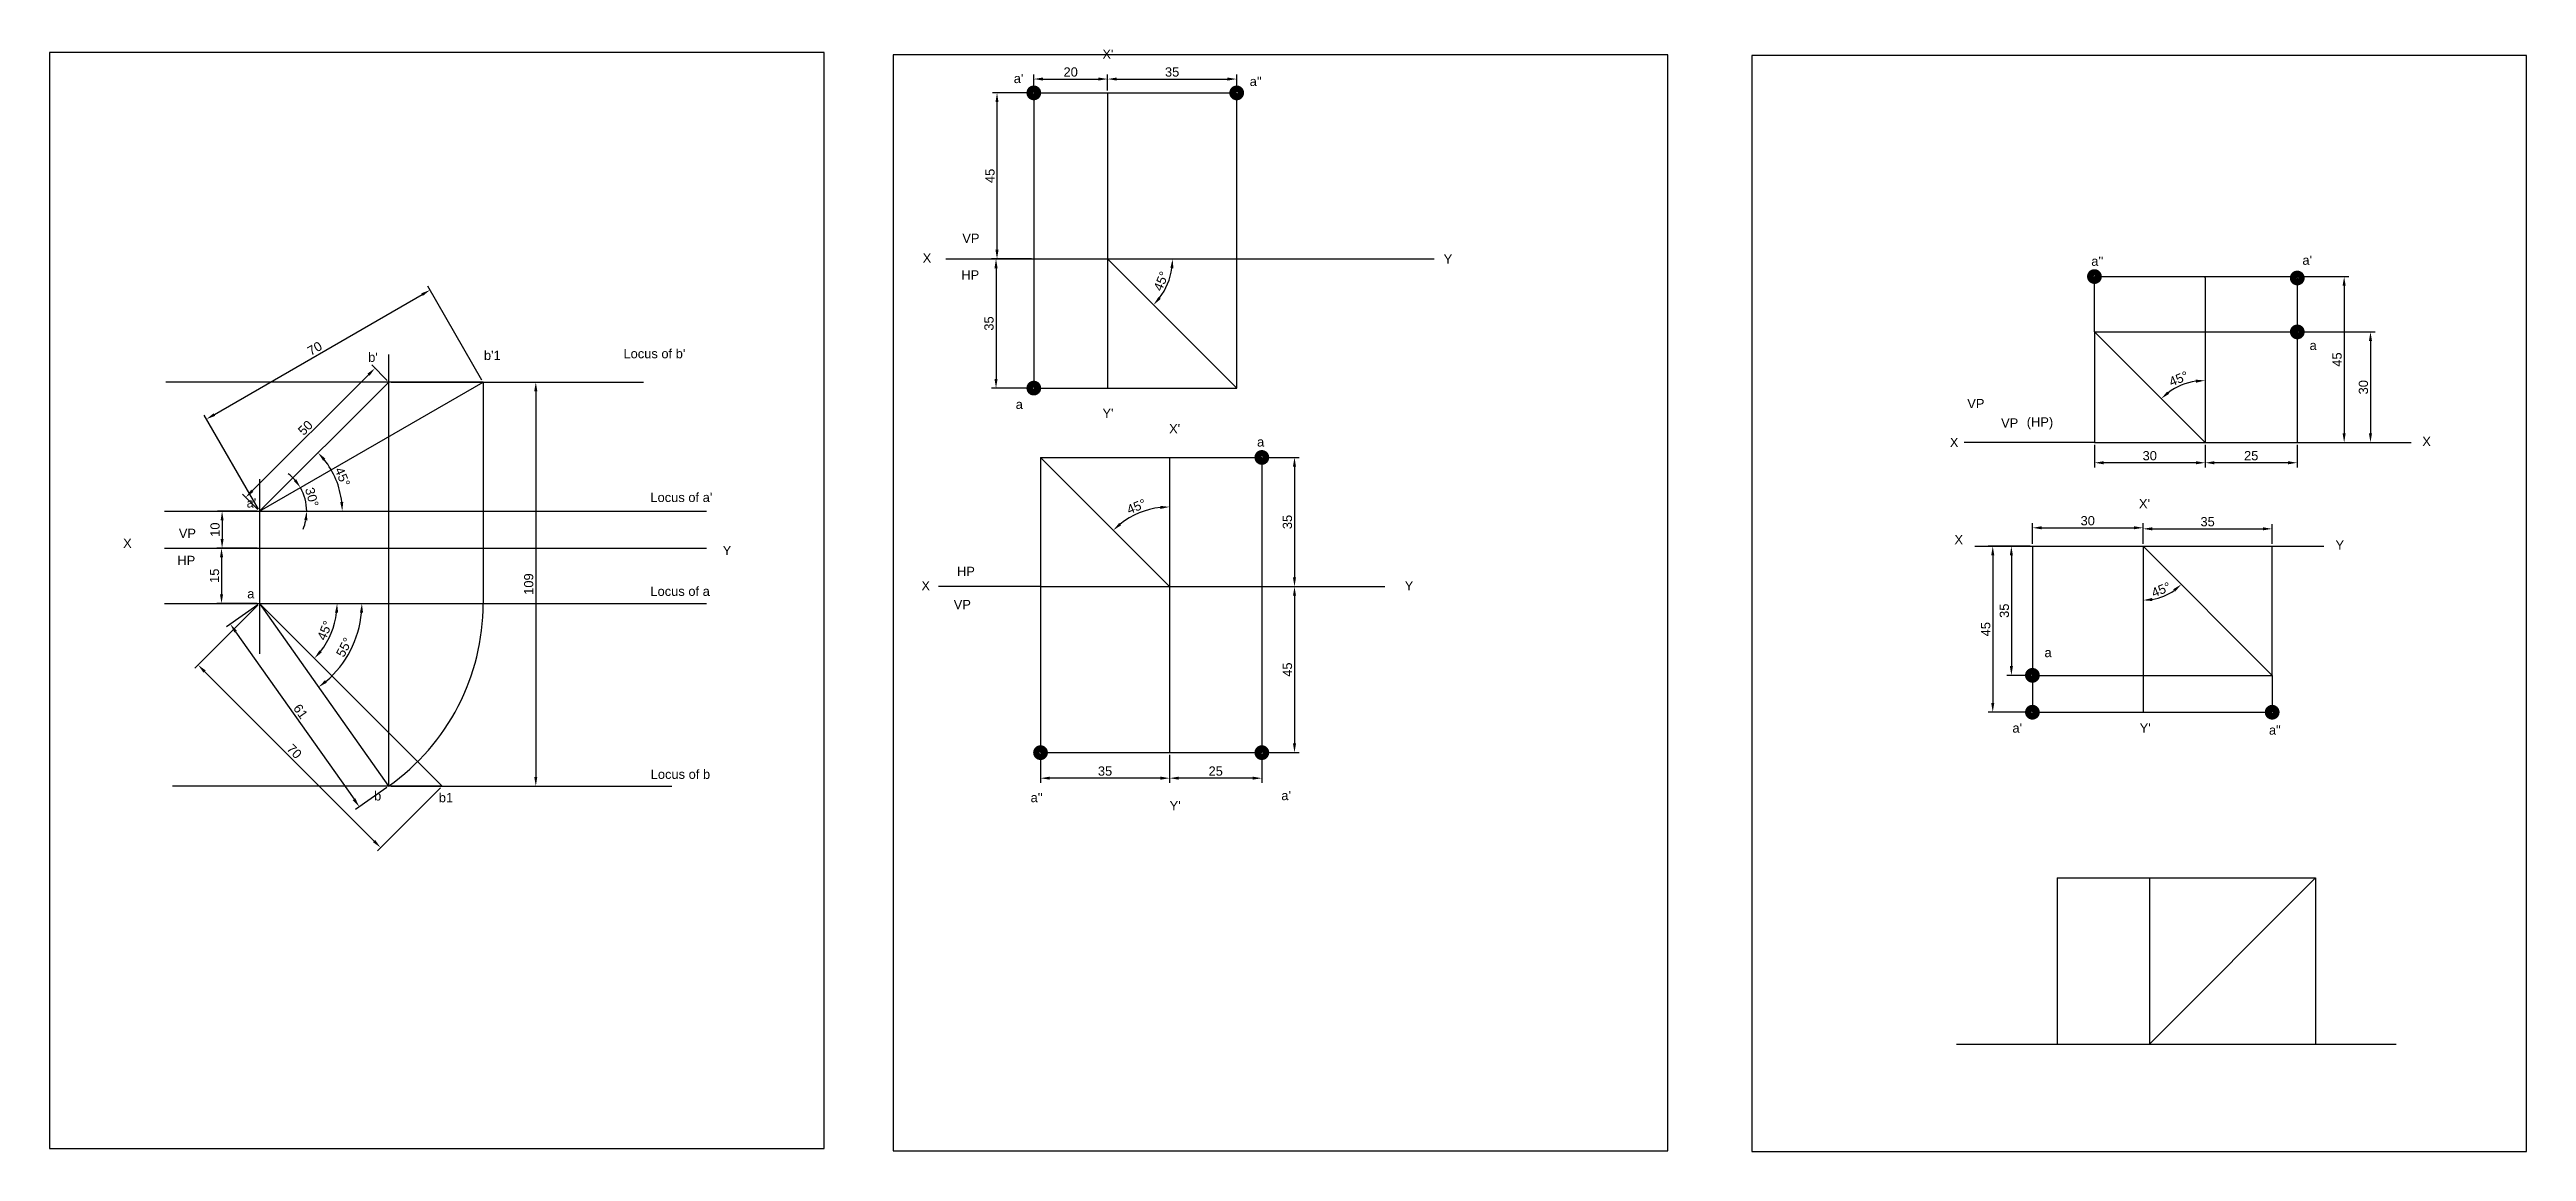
# Model space of a CAD drawing. Header units: millimetres. Extents: x 0 to 2671, y -1 to 896.
# Drawn here: x 0 to 672, y -1 to 298 of the extents above; entities that cross this region are included whole.
import ezdxf

# ---------------------------------------------------------------- set-up
doc = ezdxf.new("R2010")
doc.units = ezdxf.units.MM
doc.styles.get("Standard").update_dxf_attribs({"font": 'arial.ttf'})
doc.dimstyles.new('ISO-25', dxfattribs={"dimtxt": 2.5, "dimasz": 2.5, "dimexe": 1.25, "dimexo": 0.625, "dimtad": 1, "dimdec": 0, "dimtxsty": 'Standard', "dimcen": 2.5, "dimadec": 0, "dimazin": 0, "dimtfac": 1, "dimtdec": 0, "dimtmove": 0, "dimatfit": 3, "dimfxl": 1, "dimarcsym": 0})

msp = doc.modelspace()

# ---------------------------------------------------------------- texts
at = {"char_height": 2.5, "attachment_point": 1}
for s, width, insert in [("X'", 10.9544, (285.44, 297.82)), ("a'", 10.9544, (261.41, 291.24)), ("a''", 10.9544, (325.37, 290.44)), ('X', 10.9544, (236.72, 242.57)), ('VP', 10.9544, (247.46, 247.94)), ('Y', 10.9544, (377.96, 242.3)), ("a'", 7.7794, (610.77, 242)), ('HP', 10.9544, (247.19, 238.01)), ("a''", 7.7794, (553.53, 241.72)), ("b'", 6.9661, (86.38, 215.69)), ("b'1", 6.9661, (117.77, 216.21)), ("Locus of b'", 30.8189, (155.59, 216.67)), ('a', 7.7794, (612.71, 218.91)), ('a', 10.9544, (261.94, 202.93)), ('VP', 7.7794, (519.91, 203.15)), ("Y'", 10.9544, (285.46, 200.52)), ("X'", 10.6905, (303.53, 196.31)), ('VP', 7.7794, (529.08, 197.88)), ('(HP)', 7.7794, (536.03, 198.15)), ('a', 10.6905, (327.37, 192.75)), ('X', 7.7794, (515.19, 192.6)), ('X', 7.7794, (643.27, 192.88)), ("a'", 6.9661, (53.43, 176.22)), ("Locus of a'", 30.8189, (162.9, 177.71)), ("X'", 5.8903, (566.45, 176.01)), ('VP', 6.9661, (35.05, 167.97)), ('X', 6.9661, (19.95, 165.27)), ('Y', 6.9661, (182.5, 163.33)), ('X', 5.8903, (516.44, 166.26)), ('Y', 5.8903, (619.74, 164.81)), ('HP', 6.9661, (34.66, 160.63)), ('HP', 10.6905, (246.01, 157.67)), ('a', 6.9661, (53.6, 151.61)), ('Locus of a', 30.8189, (162.9, 152.27)), ('X', 10.6905, (236.37, 153.76)), ('VP', 10.6905, (245.14, 148.67)), ('Y', 10.6905, (367.4, 153.76)), ('a', 5.8903, (540.85, 135.67)), ("a'", 5.8903, (532.15, 115.22)), ("Y'", 5.8903, (566.65, 115.22)), ('a"', 5.8903, (601.71, 114.66)), ('Locus of b', 30.8189, (162.98, 102.68)), ('b', 6.9661, (87.99, 96.83)), ('b1', 6.9661, (105.53, 96.35)), ("a''", 10.6905, (265.97, 96.37)), ("Y'", 10.6905, (303.66, 94.16)), ("a'", 10.6905, (333.95, 96.92))]:
    msp.add_mtext_dynamic_manual_height_columns(s, width=width, gutter_width=12.5, heights=[0], dxfattribs=dict(at, insert=insert))

# ---------------------------------------------------------------- blocks, each defined once
blk = doc.blocks.new('*D17')
at = {"color": 0, "lineweight": -2, "transparency": 16777216}
for p, q in [((56.31, 172.72), (45.53, 172.72)), ((46.78, 170.22), (46.78, 165.22)), ((56.31, 162.72), (45.53, 162.72))]:
    blk.add_line(p, q, dxfattribs=at)
at = {"color": 0, "transparency": 16777216}
for points in [[(46.37, 170.22), (47.2, 170.22), (46.78, 172.72)], [(46.37, 165.22), (47.2, 165.22), (46.78, 162.72)]]:
    blk.add_solid(points, dxfattribs=at)
at = {"layer": 'Defpoints', "color": 0, "transparency": 16777216}
for p in [(56.94, 172.72), (46.78, 162.72), (56.94, 162.72)]:
    blk.add_point(p, dxfattribs=at)
at = {"color": 0, "transparency": 16777216, "insert": (44.88, 167.72), "char_height": 2.5, "attachment_point": 5, "rotation": 90}
blk.add_mtext('10', dxfattribs=at)
blk = doc.blocks.new('*D18')
at = {"color": 0, "lineweight": -2, "transparency": 16777216}
for p, q in [((56.31, 162.72), (45.38, 162.72)), ((46.63, 160.22), (46.63, 150.22)), ((56.31, 147.72), (45.38, 147.72))]:
    blk.add_line(p, q, dxfattribs=at)
at = {"color": 0, "transparency": 16777216}
for points in [[(46.21, 160.22), (47.05, 160.22), (46.63, 162.72)], [(46.21, 150.22), (47.05, 150.22), (46.63, 147.72)]]:
    blk.add_solid(points, dxfattribs=at)
at = {"layer": 'Defpoints', "color": 0, "transparency": 16777216}
for p in [(56.94, 162.72), (46.63, 147.72), (56.94, 147.72)]:
    blk.add_point(p, dxfattribs=at)
at = {"color": 0, "transparency": 16777216, "insert": (44.73, 155.22), "char_height": 2.5, "attachment_point": 5, "rotation": 90}
blk.add_mtext('15', dxfattribs=at)
blk = doc.blocks.new('*D19')
at = {"color": 0, "lineweight": -2, "transparency": 16777216}
for p, q in [((92.59, 207.72), (133.08, 207.72)), ((131.83, 205.22), (131.83, 100.72)), ((92.59, 98.22), (133.08, 98.22))]:
    blk.add_line(p, q, dxfattribs=at)
at = {"color": 0, "transparency": 16777216}
for points in [[(131.41, 205.22), (132.24, 205.22), (131.83, 207.72)], [(131.41, 100.72), (132.24, 100.72), (131.83, 98.22)]]:
    blk.add_solid(points, dxfattribs=at)
at = {"layer": 'Defpoints', "color": 0, "transparency": 16777216}
for p in [(91.96, 207.72), (91.96, 98.22), (131.83, 98.22)]:
    blk.add_point(p, dxfattribs=at)
at = {"color": 0, "transparency": 16777216, "insert": (129.92, 152.97), "char_height": 2.5, "attachment_point": 5, "rotation": 90}
blk.add_mtext('109', dxfattribs=at)
blk = doc.blocks.new('*D25')
at = {"color": 0, "lineweight": -2, "transparency": 16777216}
for start, end in [(41.2237, 52.44741), (0, 30), (337.55259, 348.7763)]:
    blk.add_arc((56.94, 172.72), 12.78, start, end, dxfattribs=at)
at = {"color": 0, "transparency": 16777216}
for points in [[(66.89, 181.39), (66.21, 180.9), (68.01, 179.11)], [(69.06, 170.27), (69.89, 170.19), (69.72, 172.72)]]:
    blk.add_solid(points, dxfattribs=at)
at = {"layer": 'Defpoints', "color": 0, "transparency": 16777216}
for p in [(117.56, 207.72), (69.52, 174.94), (31.18, 172.72), (56.94, 172.72), (178.09, 172.72)]:
    blk.add_point(p, dxfattribs=at)
at = {"color": 0, "transparency": 16777216, "insert": (71.12, 176.52), "char_height": 2.5, "attachment_point": 5, "rotation": 285}
blk.add_mtext('30°', dxfattribs=at)
blk = doc.blocks.new('*D26')
at = {"color": 0, "lineweight": -2, "transparency": 16777216}
blk.add_arc((56.94, 147.72), 21.04, 321.81226, 353.18774, dxfattribs=at)
at = {"color": 0, "transparency": 16777216}
for points in [[(77.41, 145.25), (78.24, 145.2), (77.97, 147.72)], [(73.78, 134.44), (73.16, 134.99), (71.81, 132.84)]]:
    blk.add_solid(points, dxfattribs=at)
at = {"layer": 'Defpoints', "color": 0, "transparency": 16777216}
for p in [(31.18, 147.72), (56.94, 147.72), (178.09, 147.72), (75.16, 137.2), (106.43, 98.22)]:
    blk.add_point(p, dxfattribs=at)
at = {"color": 0, "transparency": 16777216, "insert": (74.62, 140.4), "char_height": 2.5, "attachment_point": 5, "rotation": 67.5}
blk.add_mtext('45°', dxfattribs=at)
blk = doc.blocks.new('*D27')
at = {"color": 0, "lineweight": -2, "transparency": 16777216}
for p, q in [((44.7, 198.91), (100.99, 231.41)), ((117.24, 208.26), (102.53, 233.74)), ((56.62, 173.26), (41.91, 198.74))]:
    blk.add_line(p, q, dxfattribs=at)
at = {"color": 0, "transparency": 16777216}
for points in [[(100.79, 231.77), (101.2, 231.05), (103.16, 232.66)], [(44.49, 199.27), (44.91, 198.55), (42.54, 197.66)]]:
    blk.add_solid(points, dxfattribs=at)
at = {"layer": 'Defpoints', "color": 0, "transparency": 16777216}
for p in [(103.16, 232.66), (117.56, 207.72), (56.94, 172.72)]:
    blk.add_point(p, dxfattribs=at)
at = {"color": 0, "transparency": 16777216, "insert": (71.9, 216.81), "char_height": 2.5, "attachment_point": 5, "rotation": 30}
blk.add_mtext('70', dxfattribs=at)
blk = doc.blocks.new('*D20')
at = {"color": 0, "lineweight": -2, "transparency": 16777216}
blk.add_arc((56.94, 172.72), 22.42, 6.39128, 38.5855, dxfattribs=at)
at = {"color": 0, "transparency": 16777216}
for points in [[(74.15, 186.43), (74.77, 186.98), (72.8, 188.57)], [(79.64, 175.24), (78.8, 175.19), (79.36, 172.72)]]:
    blk.add_solid(points, dxfattribs=at)
at = {"layer": 'Defpoints', "color": 0, "transparency": 16777216}
for p in [(91.96, 207.72), (78.6, 178.52), (31.18, 172.72), (56.94, 172.72), (178.09, 172.72)]:
    blk.add_point(p, dxfattribs=at)
at = {"color": 0, "transparency": 16777216, "insert": (79.41, 182.02), "char_height": 2.5, "attachment_point": 5, "rotation": 292.48839}
blk.add_mtext('45°', dxfattribs=at)
blk = doc.blocks.new('*D21')
at = {"color": 0, "lineweight": -2, "transparency": 16777216}
blk.add_arc((56.94, 147.72), 27.75, 310.42815, 354.83624, dxfattribs=at)
at = {"color": 0, "transparency": 16777216}
for points in [[(84.16, 145.24), (84.99, 145.2), (84.68, 147.72)], [(75.19, 126.27), (74.67, 126.93), (72.96, 125.06)]]:
    blk.add_solid(points, dxfattribs=at)
at = {"layer": 'Defpoints', "color": 0, "transparency": 16777216}
for p in [(31.18, 147.72), (56.94, 147.72), (178.09, 147.72), (79.24, 131.22), (91.94, 98.22)]:
    blk.add_point(p, dxfattribs=at)
at = {"color": 0, "transparency": 16777216, "insert": (79.89, 135.84), "char_height": 2.5, "attachment_point": 5, "rotation": 62.63219}
blk.add_mtext('55°', dxfattribs=at)
blk = doc.blocks.new('*D22')
at = {"color": 0, "lineweight": -2, "transparency": 16777216}
for p, q in [((56.43, 147.36), (47.98, 141.39)), ((50.45, 140.07), (82.56, 94.65)), ((91.43, 97.86), (82.98, 91.89))]:
    blk.add_line(p, q, dxfattribs=at)
at = {"color": 0, "transparency": 16777216}
for points in [[(50.79, 140.31), (50.11, 139.83), (49, 142.11)], [(82.9, 94.9), (82.22, 94.41), (84, 92.61)]]:
    blk.add_solid(points, dxfattribs=at)
at = {"layer": 'Defpoints', "color": 0, "transparency": 16777216}
for p in [(56.94, 147.72), (91.94, 98.22), (84, 92.61)]:
    blk.add_point(p, dxfattribs=at)
at = {"color": 0, "transparency": 16777216, "insert": (68.05, 118.46), "char_height": 2.5, "attachment_point": 5, "rotation": 305.26439}
blk.add_mtext('61', dxfattribs=at)
blk = doc.blocks.new('*D23')
at = {"color": 0, "lineweight": -2, "transparency": 16777216}
for p, q in [((54.96, 178.23), (86.45, 209.7)), ((91.52, 208.16), (87.34, 212.35)), ((56.49, 173.16), (52.31, 177.35))]:
    blk.add_line(p, q, dxfattribs=at)
at = {"color": 0, "transparency": 16777216}
for points in [[(86.16, 209.99), (86.75, 209.4), (88.22, 211.46)], [(54.67, 178.53), (55.26, 177.94), (53.19, 176.46)]]:
    blk.add_solid(points, dxfattribs=at)
at = {"layer": 'Defpoints', "color": 0, "transparency": 16777216}
for p in [(88.22, 211.46), (91.96, 207.72), (56.94, 172.72)]:
    blk.add_point(p, dxfattribs=at)
at = {"color": 0, "transparency": 16777216, "insert": (69.36, 195.31), "char_height": 2.5, "attachment_point": 5, "rotation": 44.97679}
blk.add_mtext('50', dxfattribs=at)
blk = doc.blocks.new('*D24')
at = {"color": 0, "lineweight": -2, "transparency": 16777216}
for p, q in [((56.49, 147.28), (39.38, 130.16)), ((42.03, 129.28), (87.99, 83.32)), ((105.99, 97.78), (88.88, 80.67))]:
    blk.add_line(p, q, dxfattribs=at)
at = {"color": 0, "transparency": 16777216}
for points in [[(42.33, 129.58), (41.74, 128.99), (40.26, 131.05)], [(88.29, 83.61), (87.7, 83.02), (89.76, 81.55)]]:
    blk.add_solid(points, dxfattribs=at)
at = {"layer": 'Defpoints', "color": 0, "transparency": 16777216}
for p in [(56.94, 147.72), (106.43, 98.22), (89.76, 81.55)]:
    blk.add_point(p, dxfattribs=at)
at = {"color": 0, "transparency": 16777216, "insert": (66.36, 107.64), "char_height": 2.5, "attachment_point": 5, "rotation": 315}
blk.add_mtext('70', dxfattribs=at)
blk = doc.blocks.new('*D28')
at = {"color": 0, "lineweight": -2, "transparency": 16777216}
for p, q in [((266.22, 286.08), (255.62, 286.08)), ((256.87, 243.58), (256.87, 283.58)), ((266.22, 241.08), (255.62, 241.08))]:
    blk.add_line(p, q, dxfattribs=at)
at = {"color": 0, "transparency": 16777216}
for points in [[(256.45, 283.58), (257.28, 283.58), (256.87, 286.08)], [(256.45, 243.58), (257.28, 243.58), (256.87, 241.08)]]:
    blk.add_solid(points, dxfattribs=at)
at = {"layer": 'Defpoints', "color": 0, "transparency": 16777216}
for p in [(256.87, 286.08), (266.84, 286.08), (266.84, 241.08)]:
    blk.add_point(p, dxfattribs=at)
at = {"color": 0, "transparency": 16777216, "insert": (254.97, 263.58), "char_height": 2.5, "attachment_point": 5, "rotation": 90}
blk.add_mtext('45', dxfattribs=at)
blk = doc.blocks.new('*D29')
at = {"color": 0, "lineweight": -2, "transparency": 16777216}
for p, q in [((266.22, 241.08), (255.35, 241.08)), ((256.6, 238.58), (256.6, 208.58)), ((266.22, 206.08), (255.35, 206.08))]:
    blk.add_line(p, q, dxfattribs=at)
at = {"color": 0, "transparency": 16777216}
for points in [[(256.18, 238.58), (257.02, 238.58), (256.6, 241.08)], [(256.18, 208.58), (257.02, 208.58), (256.6, 206.08)]]:
    blk.add_solid(points, dxfattribs=at)
at = {"layer": 'Defpoints', "color": 0, "transparency": 16777216}
for p in [(266.84, 241.08), (256.6, 206.08), (266.84, 206.08)]:
    blk.add_point(p, dxfattribs=at)
at = {"color": 0, "transparency": 16777216, "insert": (254.7, 223.58), "char_height": 2.5, "attachment_point": 5, "rotation": 90}
blk.add_mtext('35', dxfattribs=at)
blk = doc.blocks.new('*D30')
at = {"color": 0, "lineweight": -2, "transparency": 16777216}
for p, q in [((266.84, 286.71), (266.84, 291.08)), ((269.34, 289.83), (284.34, 289.83)), ((286.84, 286.71), (286.84, 291.08))]:
    blk.add_line(p, q, dxfattribs=at)
at = {"color": 0, "transparency": 16777216}
for points in [[(269.34, 290.25), (269.34, 289.42), (266.84, 289.83)], [(284.34, 290.25), (284.34, 289.42), (286.84, 289.83)]]:
    blk.add_solid(points, dxfattribs=at)
at = {"layer": 'Defpoints', "color": 0, "transparency": 16777216}
for p in [(286.84, 289.83), (266.84, 286.08), (286.84, 286.08)]:
    blk.add_point(p, dxfattribs=at)
at = {"color": 0, "transparency": 16777216, "insert": (276.84, 291.73), "char_height": 2.5, "attachment_point": 5}
blk.add_mtext('20', dxfattribs=at)
blk = doc.blocks.new('*D31')
at = {"color": 0, "lineweight": -2, "transparency": 16777216}
for p, q in [((286.84, 286.71), (286.84, 291.08)), ((289.34, 289.83), (319.34, 289.83)), ((321.84, 286.71), (321.84, 291.08))]:
    blk.add_line(p, q, dxfattribs=at)
at = {"color": 0, "transparency": 16777216}
for points in [[(289.34, 290.25), (289.34, 289.42), (286.84, 289.83)], [(319.34, 290.25), (319.34, 289.42), (321.84, 289.83)]]:
    blk.add_solid(points, dxfattribs=at)
at = {"layer": 'Defpoints', "color": 0, "transparency": 16777216}
for p in [(321.84, 289.83), (286.84, 286.08), (321.84, 286.08)]:
    blk.add_point(p, dxfattribs=at)
at = {"color": 0, "transparency": 16777216, "insert": (304.34, 291.73), "char_height": 2.5, "attachment_point": 5}
blk.add_mtext('35', dxfattribs=at)
blk = doc.blocks.new('*D32')
at = {"color": 0, "lineweight": -2, "transparency": 16777216}
blk.add_arc((286.84, 241.08), 17.62, 323.13549, 351.86451, dxfattribs=at)
at = {"color": 0, "transparency": 16777216}
for points in [[(303.87, 238.62), (304.7, 238.56), (304.46, 241.08)], [(301.25, 230.24), (300.62, 230.78), (299.3, 228.62)]]:
    blk.add_solid(points, dxfattribs=at)
at = {"layer": 'Defpoints', "color": 0, "transparency": 16777216}
for p in [(243.01, 241.08), (286.84, 241.08), (375.36, 241.08), (302.1, 232.27), (321.84, 206.08)]:
    blk.add_point(p, dxfattribs=at)
at = {"color": 0, "transparency": 16777216, "insert": (301.37, 235.06), "char_height": 2.5, "attachment_point": 5, "rotation": 67.5}
blk.add_mtext('45°', dxfattribs=at)
blk = doc.blocks.new('*D33')
at = {"color": 0, "lineweight": -2, "transparency": 16777216}
blk.add_arc((303.66, 152.29), 21.6, 96.63475, 128.36525, dxfattribs=at)
at = {"color": 0, "transparency": 16777216}
for points in [[(290.53, 168.91), (289.98, 169.53), (288.39, 167.56)], [(301.14, 174.16), (301.19, 173.33), (303.66, 173.89)]]:
    blk.add_solid(points, dxfattribs=at)
at = {"layer": 'Defpoints', "color": 0, "transparency": 16777216}
for p in [(268.66, 187.29), (303.66, 187.29), (298.07, 173.15), (303.66, 152.29), (303.66, 107.29)]:
    blk.add_point(p, dxfattribs=at)
at = {"color": 0, "transparency": 16777216, "insert": (294.67, 173.99), "char_height": 2.5, "attachment_point": 5, "rotation": 22.5}
blk.add_mtext('45°', dxfattribs=at)
blk = doc.blocks.new('*D34')
at = {"color": 0, "lineweight": -2, "transparency": 16777216}
for p, q in [((329.29, 187.29), (338.77, 187.29)), ((337.52, 184.79), (337.52, 154.79)), ((329.29, 152.29), (338.77, 152.29))]:
    blk.add_line(p, q, dxfattribs=at)
at = {"color": 0, "transparency": 16777216}
for points in [[(337.1, 184.79), (337.93, 184.79), (337.52, 187.29)], [(337.1, 154.79), (337.93, 154.79), (337.52, 152.29)]]:
    blk.add_solid(points, dxfattribs=at)
at = {"layer": 'Defpoints', "color": 0, "transparency": 16777216}
for p in [(328.66, 187.29), (328.66, 152.29), (337.52, 152.29)]:
    blk.add_point(p, dxfattribs=at)
at = {"color": 0, "transparency": 16777216, "insert": (335.61, 169.79), "char_height": 2.5, "attachment_point": 5, "rotation": 90}
blk.add_mtext('35', dxfattribs=at)
blk = doc.blocks.new('*D35')
at = {"color": 0, "lineweight": -2, "transparency": 16777216}
for p, q in [((329.29, 152.29), (338.77, 152.29)), ((337.52, 149.79), (337.52, 109.79)), ((329.29, 107.29), (338.77, 107.29))]:
    blk.add_line(p, q, dxfattribs=at)
at = {"color": 0, "transparency": 16777216}
for points in [[(337.1, 149.79), (337.93, 149.79), (337.52, 152.29)], [(337.1, 109.79), (337.93, 109.79), (337.52, 107.29)]]:
    blk.add_solid(points, dxfattribs=at)
at = {"layer": 'Defpoints', "color": 0, "transparency": 16777216}
for p in [(328.66, 152.29), (328.66, 107.29), (337.52, 107.29)]:
    blk.add_point(p, dxfattribs=at)
at = {"color": 0, "transparency": 16777216, "insert": (335.62, 129.79), "char_height": 2.5, "attachment_point": 5, "rotation": 90}
blk.add_mtext('45', dxfattribs=at)
blk = doc.blocks.new('*D36')
at = {"color": 0, "lineweight": -2, "transparency": 16777216}
for p, q in [((303.66, 106.66), (303.66, 99.12)), ((328.66, 106.66), (328.66, 99.12)), ((326.16, 100.37), (306.16, 100.37))]:
    blk.add_line(p, q, dxfattribs=at)
at = {"color": 0, "transparency": 16777216}
for points in [[(306.16, 100.79), (306.16, 99.96), (303.66, 100.37)], [(326.16, 100.79), (326.16, 99.96), (328.66, 100.37)]]:
    blk.add_solid(points, dxfattribs=at)
at = {"layer": 'Defpoints', "color": 0, "transparency": 16777216}
for p in [(303.66, 107.29), (328.66, 107.29), (303.66, 100.37)]:
    blk.add_point(p, dxfattribs=at)
at = {"color": 0, "transparency": 16777216, "insert": (316.16, 102.28), "char_height": 2.5, "attachment_point": 5}
blk.add_mtext('25', dxfattribs=at)
blk = doc.blocks.new('*D37')
at = {"color": 0, "lineweight": -2, "transparency": 16777216}
for p, q in [((268.66, 106.66), (268.66, 99.12)), ((303.66, 106.66), (303.66, 99.12)), ((301.16, 100.37), (271.16, 100.37))]:
    blk.add_line(p, q, dxfattribs=at)
at = {"color": 0, "transparency": 16777216}
for points in [[(271.16, 100.79), (271.16, 99.96), (268.66, 100.37)], [(301.16, 100.79), (301.16, 99.96), (303.66, 100.37)]]:
    blk.add_solid(points, dxfattribs=at)
at = {"layer": 'Defpoints', "color": 0, "transparency": 16777216}
for p in [(268.66, 107.29), (303.66, 107.29), (268.66, 100.37)]:
    blk.add_point(p, dxfattribs=at)
at = {"color": 0, "transparency": 16777216, "insert": (286.16, 102.28), "char_height": 2.5, "attachment_point": 5}
blk.add_mtext('35', dxfattribs=at)
blk = doc.blocks.new('*D38')
at = {"color": 0, "lineweight": -2, "transparency": 16777216}
for p, q in [((610.01, 236.31), (623.34, 236.31)), ((622.09, 233.81), (622.09, 193.81)), ((610.01, 191.31), (623.34, 191.31))]:
    blk.add_line(p, q, dxfattribs=at)
at = {"color": 0, "transparency": 16777216}
for points in [[(621.67, 233.81), (622.5, 233.81), (622.09, 236.31)], [(621.67, 193.81), (622.5, 193.81), (622.09, 191.31)]]:
    blk.add_solid(points, dxfattribs=at)
at = {"layer": 'Defpoints', "color": 0, "transparency": 16777216}
for p in [(609.38, 236.31), (609.38, 191.31), (622.09, 191.31)]:
    blk.add_point(p, dxfattribs=at)
at = {"color": 0, "transparency": 16777216, "insert": (620.19, 213.81), "char_height": 2.5, "attachment_point": 5, "rotation": 90}
blk.add_mtext('45', dxfattribs=at)
blk = doc.blocks.new('*D39')
at = {"color": 0, "lineweight": -2, "transparency": 16777216}
for p, q in [((610.01, 221.31), (630.47, 221.31)), ((629.22, 218.81), (629.22, 193.81)), ((610.01, 191.31), (630.47, 191.31))]:
    blk.add_line(p, q, dxfattribs=at)
at = {"color": 0, "transparency": 16777216}
for points in [[(628.81, 218.81), (629.64, 218.81), (629.22, 221.31)], [(628.81, 193.81), (629.64, 193.81), (629.22, 191.31)]]:
    blk.add_solid(points, dxfattribs=at)
at = {"layer": 'Defpoints', "color": 0, "transparency": 16777216}
for p in [(609.38, 221.31), (609.38, 191.31), (629.22, 191.31)]:
    blk.add_point(p, dxfattribs=at)
at = {"color": 0, "transparency": 16777216, "insert": (627.32, 206.31), "char_height": 2.5, "attachment_point": 5, "rotation": 90}
blk.add_mtext('30', dxfattribs=at)
blk = doc.blocks.new('*D40')
at = {"color": 0, "lineweight": -2, "transparency": 16777216}
for p, q in [((584.38, 190.69), (584.38, 184.6)), ((609.38, 190.69), (609.38, 184.6)), ((606.88, 185.85), (586.88, 185.85))]:
    blk.add_line(p, q, dxfattribs=at)
at = {"color": 0, "transparency": 16777216}
for points in [[(586.88, 186.27), (586.88, 185.43), (584.38, 185.85)], [(606.88, 186.27), (606.88, 185.43), (609.38, 185.85)]]:
    blk.add_solid(points, dxfattribs=at)
at = {"layer": 'Defpoints', "color": 0, "transparency": 16777216}
for p in [(584.38, 191.31), (609.38, 191.31), (584.38, 185.85)]:
    blk.add_point(p, dxfattribs=at)
at = {"color": 0, "transparency": 16777216, "insert": (596.88, 187.75), "char_height": 2.5, "attachment_point": 5}
blk.add_mtext('25', dxfattribs=at)
blk = doc.blocks.new('*D41')
at = {"color": 0, "lineweight": -2, "transparency": 16777216}
for p, q in [((554.38, 190.69), (554.38, 184.6)), ((584.38, 190.69), (584.38, 184.6)), ((581.88, 185.85), (556.88, 185.85))]:
    blk.add_line(p, q, dxfattribs=at)
at = {"color": 0, "transparency": 16777216}
for points in [[(556.88, 186.27), (556.88, 185.43), (554.38, 185.85)], [(581.88, 186.27), (581.88, 185.43), (584.38, 185.85)]]:
    blk.add_solid(points, dxfattribs=at)
at = {"layer": 'Defpoints', "color": 0, "transparency": 16777216}
for p in [(554.38, 191.31), (584.38, 191.31), (554.38, 185.85)]:
    blk.add_point(p, dxfattribs=at)
at = {"color": 0, "transparency": 16777216, "insert": (569.38, 187.75), "char_height": 2.5, "attachment_point": 5}
blk.add_mtext('30', dxfattribs=at)
blk = doc.blocks.new('*D42')
at = {"color": 0, "lineweight": -2, "transparency": 16777216}
blk.add_arc((584.38, 191.31), 16.83, 98.5182, 126.4818, dxfattribs=at)
at = {"color": 0, "transparency": 16777216}
for points in [[(581.86, 208.37), (581.92, 207.54), (584.38, 208.14)], [(574.65, 204.53), (574.11, 205.16), (572.48, 203.21)]]:
    blk.add_solid(points, dxfattribs=at)
at = {"layer": 'Defpoints', "color": 0, "transparency": 16777216}
for p in [(584.38, 235.92), (554.38, 221.31), (580.03, 207.57), (584.38, 191.31), (584.38, 191.31)]:
    blk.add_point(p, dxfattribs=at)
at = {"color": 0, "transparency": 16777216, "insert": (577.22, 208.61), "char_height": 2.5, "attachment_point": 5, "rotation": 22.5}
blk.add_mtext('45°', dxfattribs=at)
blk = doc.blocks.new('*D43')
at = {"color": 0, "lineweight": -2, "transparency": 16777216}
for p, q in [((536.95, 163.24), (530.62, 163.24)), ((531.87, 160.74), (531.87, 130.74)), ((536.95, 128.24), (530.62, 128.24))]:
    blk.add_line(p, q, dxfattribs=at)
at = {"color": 0, "transparency": 16777216}
for points in [[(531.45, 160.74), (532.29, 160.74), (531.87, 163.24)], [(531.45, 130.74), (532.29, 130.74), (531.87, 128.24)]]:
    blk.add_solid(points, dxfattribs=at)
at = {"layer": 'Defpoints', "color": 0, "transparency": 16777216}
for p in [(537.57, 163.24), (531.87, 128.24), (537.57, 128.24)]:
    blk.add_point(p, dxfattribs=at)
at = {"color": 0, "transparency": 16777216, "insert": (529.97, 145.74), "char_height": 2.5, "attachment_point": 5, "rotation": 90}
blk.add_mtext('35', dxfattribs=at)
blk = doc.blocks.new('*D44')
at = {"color": 0, "lineweight": -2, "transparency": 16777216}
for p, q in [((536.95, 163.24), (525.57, 163.24)), ((526.82, 160.74), (526.82, 120.74)), ((536.95, 118.24), (525.57, 118.24))]:
    blk.add_line(p, q, dxfattribs=at)
at = {"color": 0, "transparency": 16777216}
for points in [[(526.41, 160.74), (527.24, 160.74), (526.82, 163.24)], [(526.41, 120.74), (527.24, 120.74), (526.82, 118.24)]]:
    blk.add_solid(points, dxfattribs=at)
at = {"layer": 'Defpoints', "color": 0, "transparency": 16777216}
for p in [(537.57, 163.24), (526.82, 118.24), (537.57, 118.24)]:
    blk.add_point(p, dxfattribs=at)
at = {"color": 0, "transparency": 16777216, "insert": (524.93, 140.74), "char_height": 2.5, "attachment_point": 5, "rotation": 90}
blk.add_mtext('45', dxfattribs=at)
blk = doc.blocks.new('*D45')
at = {"color": 0, "lineweight": -2, "transparency": 16777216}
for p, q in [((537.57, 163.86), (537.57, 169.47)), ((540.07, 168.22), (565.07, 168.22)), ((567.57, 163.86), (567.57, 169.47))]:
    blk.add_line(p, q, dxfattribs=at)
at = {"color": 0, "transparency": 16777216}
for points in [[(540.07, 168.64), (540.07, 167.81), (537.57, 168.22)], [(565.07, 168.64), (565.07, 167.81), (567.57, 168.22)]]:
    blk.add_solid(points, dxfattribs=at)
at = {"layer": 'Defpoints', "color": 0, "transparency": 16777216}
for p in [(567.57, 168.22), (537.57, 163.24), (567.57, 163.24)]:
    blk.add_point(p, dxfattribs=at)
at = {"color": 0, "transparency": 16777216, "insert": (552.57, 170.13), "char_height": 2.5, "attachment_point": 5}
blk.add_mtext('30', dxfattribs=at)
blk = doc.blocks.new('*D46')
at = {"color": 0, "lineweight": -2, "transparency": 16777216}
for p, q in [((567.57, 163.86), (567.57, 169.19)), ((570.07, 167.94), (600.07, 167.94)), ((602.57, 163.86), (602.57, 169.19))]:
    blk.add_line(p, q, dxfattribs=at)
at = {"color": 0, "transparency": 16777216}
for points in [[(570.07, 168.36), (570.07, 167.53), (567.57, 167.94)], [(600.07, 168.36), (600.07, 167.53), (602.57, 167.94)]]:
    blk.add_solid(points, dxfattribs=at)
at = {"layer": 'Defpoints', "color": 0, "transparency": 16777216}
for p in [(602.57, 167.94), (567.57, 163.24), (602.57, 163.24)]:
    blk.add_point(p, dxfattribs=at)
at = {"color": 0, "transparency": 16777216, "insert": (585.07, 169.85), "char_height": 2.5, "attachment_point": 5}
blk.add_mtext('35', dxfattribs=at)
blk = doc.blocks.new('*D47')
at = {"color": 0, "lineweight": -2, "transparency": 16777216}
blk.add_arc((567.57, 163.24), 14.65, 279.78885, 305.21115, dxfattribs=at)
at = {"color": 0, "transparency": 16777216}
for points in [[(570.1, 148.38), (570.03, 149.21), (567.57, 148.59)], [(575.75, 151.58), (576.29, 150.95), (577.93, 152.88)]]:
    blk.add_solid(points, dxfattribs=at)
at = {"layer": 'Defpoints', "color": 0, "transparency": 16777216}
for p in [(567.57, 163.24), (567.57, 163.24), (571.36, 149.08), (602.57, 128.24), (567.57, 118.24)]:
    blk.add_point(p, dxfattribs=at)
at = {"color": 0, "transparency": 16777216, "insert": (572.45, 151.45), "char_height": 2.5, "attachment_point": 5, "rotation": 22.5}
blk.add_mtext('45°', dxfattribs=at)

# ---------------------------------------------------------------- dimensions: what is measured, and where the dimension line sits
for base, p1, p2, picture, middle in [((286.84, 289.83), (266.84, 286.08), (286.84, 286.08), '*D30', (276.84, 291.73)), ((554.38, 185.85), (584.38, 191.31), (554.38, 191.31), '*D41', (569.38, 187.75)), ((584.38, 185.85), (609.38, 191.31), (584.38, 191.31), '*D40', (596.88, 187.75)), ((567.57, 168.22), (537.57, 163.24), (567.57, 163.24), '*D45', (552.57, 170.13)), ((602.57, 167.94), (567.57, 163.24), (602.57, 163.24), '*D46', (585.07, 169.85)), ((268.66, 100.37), (303.66, 107.29), (268.66, 107.29), '*D37', (286.16, 102.28)), ((303.66, 100.37), (328.66, 107.29), (303.66, 107.29), '*D36', (316.16, 102.28))]:
    dim = msp.add_linear_dim(base=base, p1=p1, p2=p2, dimstyle='ISO-25')
    dim.commit()
    dim.dimension.update_dxf_attribs({"geometry": picture, "text_midpoint": middle})
for p1, p2, distance, picture, middle in [((286.84, 286.08), (321.84, 286.08), 3.75, '*D31', (304.34, 291.73)), ((56.94, 172.72), (117.56, 207.72), 28.8, '*D27', (71.9, 216.81)), ((56.94, 172.72), (91.96, 207.72), 5.29, '*D23', (69.36, 195.31)), ((56.94, 147.72), (106.43, 98.22), -23.58, '*D24', (66.36, 107.64)), ((56.94, 147.72), (91.94, 98.22), -9.72, '*D22', (68.05, 118.46))]:
    dim = msp.add_aligned_dim(p1=p1, p2=p2, distance=distance, dimstyle='ISO-25')
    dim.commit()
    dim.dimension.update_dxf_attribs({"geometry": picture, "text_midpoint": middle})
for base, p1, p2, picture, middle in [((256.87, 286.08), (266.84, 241.08), (266.84, 286.08), '*D28', (254.97, 263.58)), ((256.6, 206.08), (266.84, 241.08), (266.84, 206.08), '*D29', (254.7, 223.58)), ((622.09, 191.31), (609.38, 236.31), (609.38, 191.31), '*D38', (620.19, 213.81)), ((629.22, 191.31), (609.38, 221.31), (609.38, 191.31), '*D39', (627.32, 206.31)), ((131.8263, 98.2234), (91.9638, 207.7209), (91.9638, 98.2234), '*D19', (129.9249, 152.9721)), ((337.52, 152.29), (328.66, 187.29), (328.66, 152.29), '*D34', (335.61, 169.79)), ((46.78, 162.72), (56.94, 172.72), (56.94, 162.72), '*D17', (44.88, 167.72)), ((46.63, 147.72), (56.94, 162.72), (56.94, 147.72), '*D18', (44.73, 155.22)), ((526.82, 118.24), (537.57, 163.24), (537.57, 118.24), '*D44', (524.93, 140.74)), ((531.87, 128.24), (537.57, 163.24), (537.57, 128.24), '*D43', (529.97, 145.74)), ((337.52, 107.29), (328.66, 152.29), (328.66, 107.29), '*D35', (335.62, 129.79))]:
    dim = msp.add_linear_dim(base=base, p1=p1, p2=p2, angle=90, dimstyle='ISO-25')
    dim.commit()
    dim.dimension.update_dxf_attribs({"geometry": picture, "text_midpoint": middle})
for base, line1, line2, picture, middle in [((302.1, 232.27), ((286.84, 241.08), (321.84, 206.08)), ((243.01, 241.08), (375.36, 241.08)), '*D32', (301.37, 235.06)), ((580.03, 207.57), ((584.38, 235.92), (584.38, 191.31)), ((584.38, 191.31), (554.38, 221.31)), '*D42', (577.22, 208.61)), ((69.52, 174.94), ((56.94, 172.72), (117.56, 207.72)), ((31.18, 172.72), (178.09, 172.72)), '*D25', (71.12, 176.52)), ((78.6, 178.52), ((31.18, 172.72), (178.09, 172.72)), ((56.94, 172.72), (91.96, 207.72)), '*D20', (79.41, 182.02)), ((298.07, 173.15), ((303.66, 187.29), (303.66, 107.29)), ((303.66, 152.29), (268.66, 187.29)), '*D33', (294.67, 173.99)), ((571.36, 149.08), ((567.57, 163.24), (567.57, 118.24)), ((567.57, 163.24), (602.57, 128.24)), '*D47', (572.45, 151.45)), ((75.16, 137.2), ((31.18, 147.72), (178.09, 147.72)), ((56.94, 147.72), (106.43, 98.22)), '*D26', (74.62, 140.4)), ((79.24, 131.22), ((56.94, 147.72), (91.94, 98.22)), ((31.18, 147.72), (178.09, 147.72)), '*D21', (79.89, 135.84))]:
    dim = msp.add_angular_dim_2l(base=base, line1=line1, line2=line2, dimstyle='ISO-25')
    dim.commit()
    dim.dimension.update_dxf_attribs({"geometry": picture, "text_midpoint": middle})

# ---------------------------------------------------------------- linework, layer by layer
for p, q in [((266.84, 287.91), (266.84, 206.08)), ((266.84, 286.08), (321.84, 286.08)), ((286.84, 286.08), (286.84, 206.08)), ((321.84, 206.08), (321.84, 286.08)), ((243.01, 241.08), (375.36, 241.08)), ((286.84, 241.08), (321.84, 206.08)), ((554.38, 236.31), (609.38, 236.31)), ((554.38, 221.31), (554.38, 236.31)), ((584.38, 235.92), (584.38, 236.31)), ((584.38, 235.92), (584.38, 191.31)), ((609.38, 235.92), (609.38, 236.31)), ((609.38, 235.92), (609.38, 191.31)), ((91.96, 98.22), (91.96, 215.23)), ((554.38, 221.31), (609.38, 221.31)), ((584.38, 191.31), (554.38, 221.31)), ((554.38, 221.31), (554.38, 191.31)), ((117.56, 207.72), (31.5, 207.72)), ((56.94, 172.72), (117.56, 207.72)), ((117.56, 207.72), (160.99, 207.72)), ((117.56, 207.72), (117.56, 147.72)), ((266.84, 206.08), (321.84, 206.08)), ((554.38, 191.31), (519.08, 191.31)), ((554.38, 191.31), (609.38, 191.31)), ((609.38, 191.31), (640.22, 191.31)), ((56.94, 181.43), (56.94, 134.08)), ((268.66, 187.29), (328.66, 187.29)), ((303.66, 152.29), (268.66, 187.29)), ((268.66, 187.29), (268.66, 107.29)), ((303.66, 187.29), (303.66, 107.29)), ((328.66, 187.29), (328.66, 107.29)), ((31.18, 172.72), (178.09, 172.72)), ((31.18, 162.72), (178.09, 162.72)), ((521.93, 163.24), (602.57, 163.24)), ((537.57, 163.24), (537.57, 118.24)), ((567.57, 163.24), (567.57, 118.24)), ((567.57, 163.24), (602.57, 128.24)), ((602.57, 128.24), (602.57, 163.24)), ((602.57, 163.24), (616.58, 163.24)), ((268.66, 152.29), (241.03, 152.29)), ((268.66, 152.29), (362.02, 152.29)), ((31.18, 147.72), (178.09, 147.72)), ((56.94, 147.72), (106.43, 98.22)), ((537.57, 128.24), (602.57, 128.24)), ((602.57, 128.24), (602.57, 118.24)), ((537.57, 118.24), (602.57, 118.24)), ((268.66, 107.29), (328.66, 107.29)), ((106.43, 98.22), (33.34, 98.22)), ((106.43, 98.22), (168.71, 98.22)), ((544.31, 73.33), (614.31, 73.33)), ((544.31, 73.33), (544.31, 28.33)), ((569.31, 73.33), (569.31, 28.33)), ((569.31, 28.33), (614.31, 73.33)), ((614.31, 73.33), (614.31, 28.33)), ((517.03, 28.33), (636.22, 28.33))]:
    msp.add_line(p, q)
at = {"lineweight": 30}
for p, q in [((56.94, 172.72), (91.96, 207.72)), ((56.94, 147.72), (91.94, 98.22))]:
    msp.add_line(p, q, dxfattribs=at)
for points in [[(0, 0), (210, 0), (210, 297), (0, 297)], [(228.75, -0.65), (438.75, -0.65), (438.75, 296.35), (228.75, 296.35)], [(461.51, -0.78), (671.51, -0.78), (671.51, 296.22), (461.51, 296.22)]]:
    msp.add_lwpolyline(points, close=True)
at = {"const_width": 1.75}
for points in [[(265.72, 286.08, 1), (267.97, 286.08, 1)], [(320.72, 286.08, 1), (322.97, 286.08, 1)], [(553.26, 236.31, 1), (555.51, 236.31, 1)], [(608.26, 235.92, 1), (610.51, 235.92, 1)], [(608.26, 221.31, 1), (610.51, 221.31, 1)], [(265.72, 206.08, 1), (267.97, 206.08, 1)], [(327.54, 187.29, 1), (329.79, 187.29, 1)], [(536.45, 128.24, 1), (538.7, 128.24, 1)], [(536.45, 118.24, 1), (538.7, 118.24, 1)], [(601.45, 118.24, 1), (603.7, 118.24, 1)], [(267.54, 107.29, 1), (269.79, 107.29, 1)], [(327.54, 107.29, 1), (329.79, 107.29, 1)]]:
    msp.add_lwpolyline(points, format="xyb", close=True, dxfattribs=at)
msp.add_arc((56.94, 147.72), 60.62, 305.26439, 0)

msp.set_redraw_order([(e.dxf.handle, doc.entitydb.next_handle()) for e in msp.query("TEXT MTEXT ATTDEF DIMENSION ARC_DIMENSION")])  # texts and dimensions are drawn at this point

doc.saveas('drawing.dxf')
